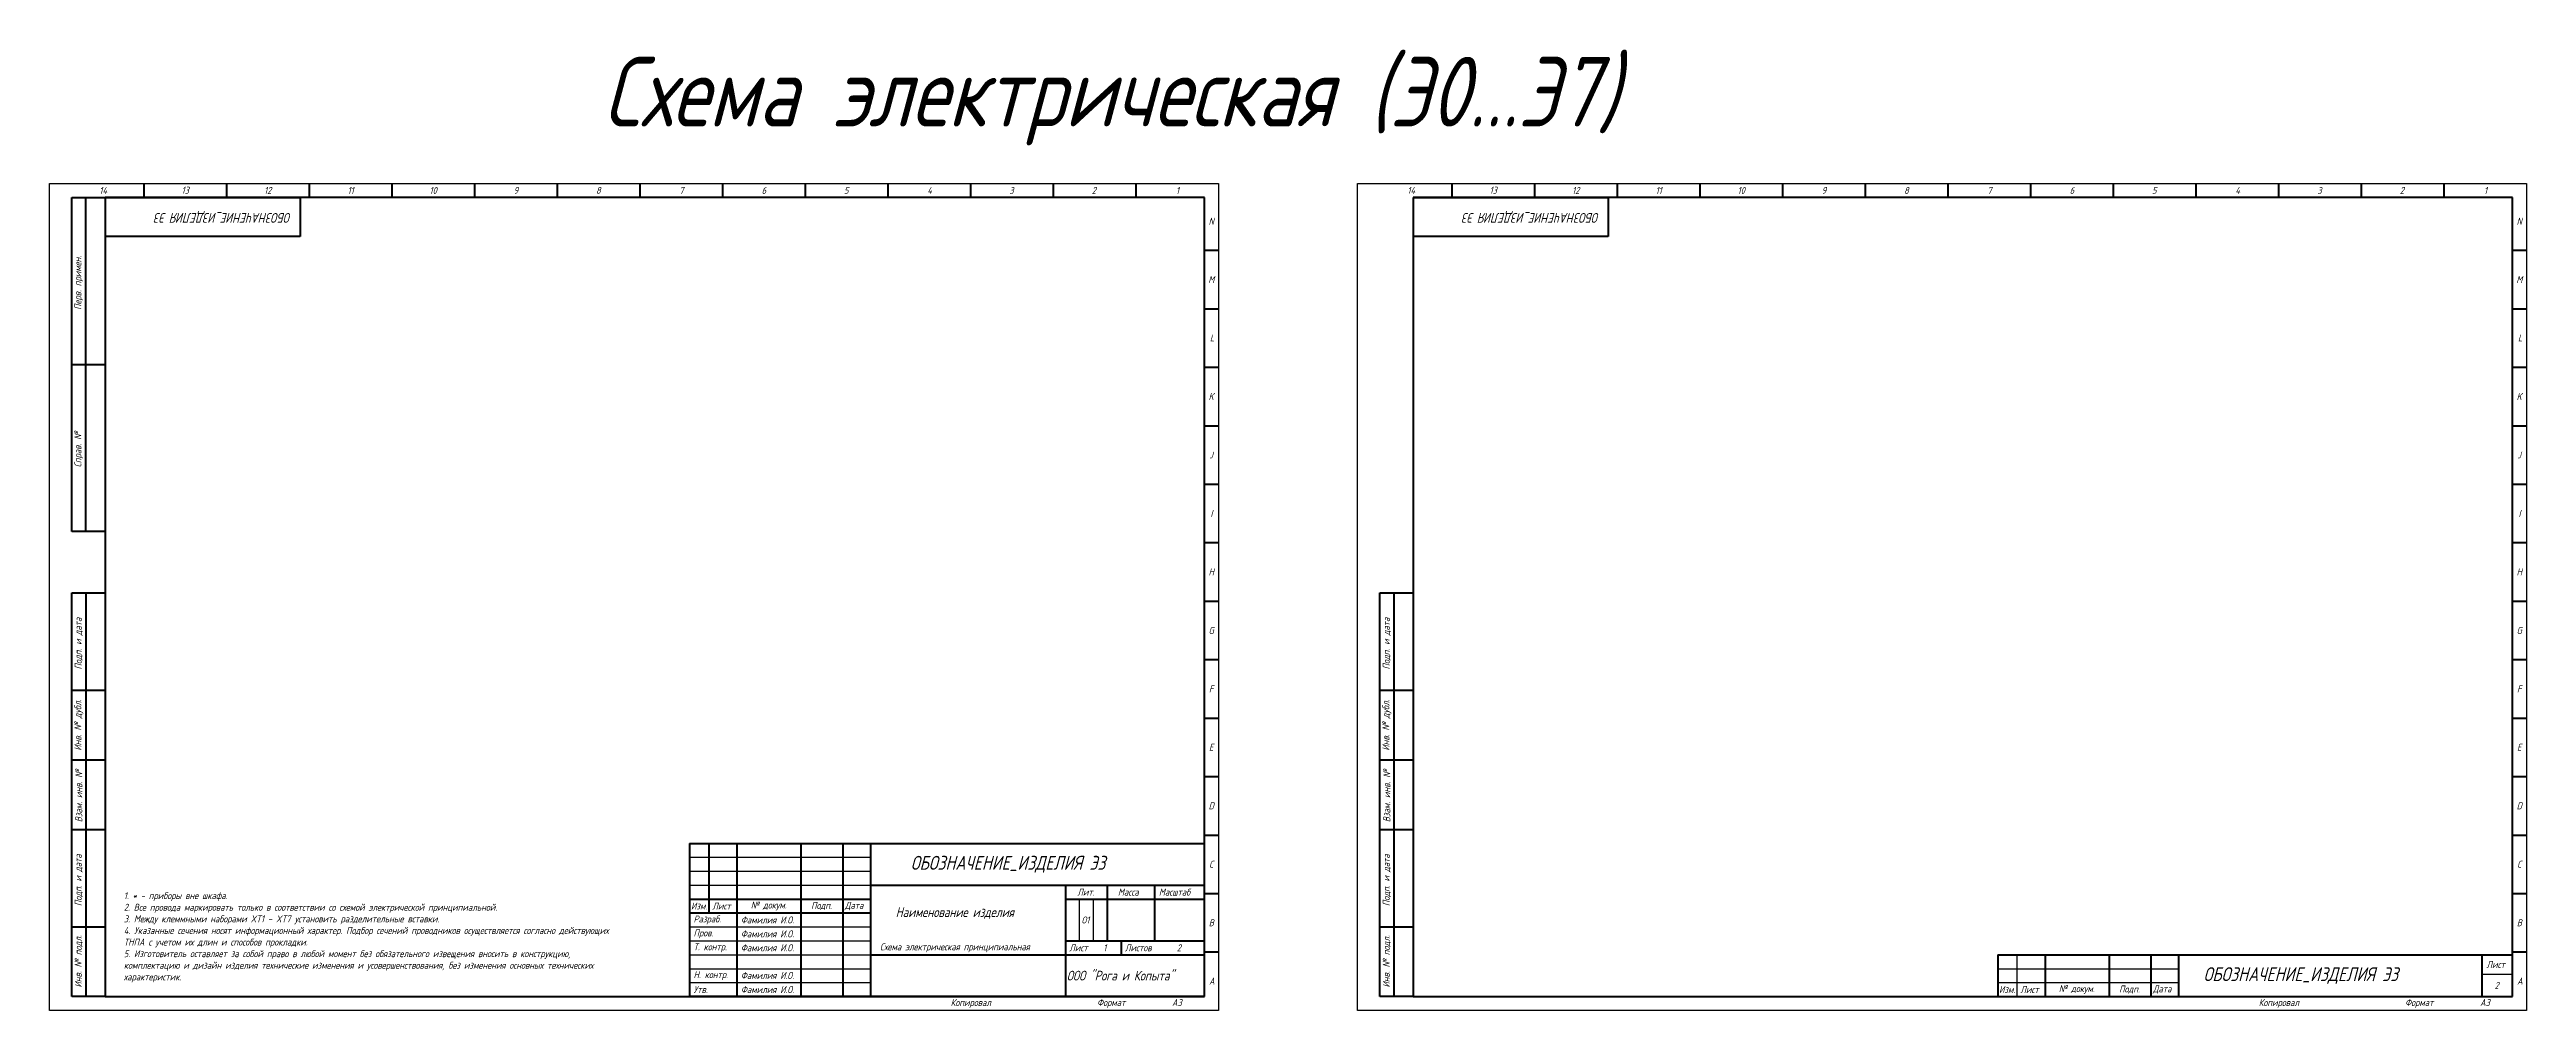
# Model space of a CAD drawing. Header units: millimetres. Extents: x -1 to 889, y -897 to 420.
# Drawn here: x -1 to 889, y -500 to -155 of the extents above; entities that cross this region are included whole.
import ezdxf

# ---------------------------------------------------------------- set-up
doc = ezdxf.new("R2010")
doc.units = ezdxf.units.MM
doc.styles.add('ГОСТ 2.304', font='CS_Gost2304.shx')

msp = doc.modelspace()

# ---------------------------------------------------------------- texts
at = {"style": 'ГОСТ 2.304'}
for s, insert, char_height, width, attachment_point in [('\\pi198.82;{\\Q15;Схема электрическая (Э0...Э7)}', (-0.52, -173.12), 25, 890, 4), ('\\pi14.455;{\\Q15;ОБОЗНАЧЕНИЕ_ИЗДЕЛИЯ Э3}', (294.48, -447.2), 5, 120, 4), ('{\\Q15;1. * - приборы вне шкафа.\\P2. Все провода маркировать только в соответствии со схемой электрической принципиальной.\\P3. Между клеммными наборами XT1 - XT7 установить разделительные вставки.\\P4. Указанные сечения носят информационный характер. Подбор сечений проводников осуществляется согласно действующих ТНПА с учетом их длин и способов прокладки.\\P5. Изготовитель оставляет за собой право в любой момент без обязательного извещения вносить в конструкцию, комплектацию и дизайн изделия технические изменения и усовершенствования, без изменения основных технических характеристик.}', (26.17, -457.23), 2.5, 162.4875, 1), ('\\pi9.0343;{\\Q15;Наименование изделия}', (294.48, -464.7), 3.5, 70, 4), ('{\\Q15; Фамилия И.О.}', (246.48, -467.2), 2.5, 23, 4), ('{\\Q15; Фамилия И.О.}', (246.48, -472.2), 2.5, 23, 4), ('\\pi0.82131;{\\Q15;О1}', (369.48, -467.2), 2.5, 5, 4), ('{\\Q15; Фамилия И.О.}', (246.48, -477.2), 2.5, 23, 4), ('\\pi3.3922;{\\Q15;Схема электрическая принципиальная}', (294.48, -477.2), 2.5, 70, 4), ('\\pi8.0558;{\\Q15;2}', (396.48, -477.2), 2.5, 18, 4), ('{\\Q15; Фамилия И.О.}', (246.48, -487.13), 2.5, 23, 4), ('\\pi0.51234;{\\Q15;ООО "Рога и Копыта"}', (364.48, -487.2), 3.5, 50, 4), ('\\pi8.9551;{\\Q15;ОБОЗНАЧЕНИЕ_ИЗДЕЛИЯ Э3}', (764.48, -487.2), 5, 109, 4), ('\\pi4.5558;{\\Q15;2}', (873.48, -490.7), 2.5, 11, 4), ('{\\Q15; Фамилия И.О.}', (246.48, -492.2), 2.5, 23, 4)]:
    msp.add_mtext(s, dxfattribs=dict(at, insert=insert, char_height=char_height, width=width, attachment_point=attachment_point))
at = {"char_height": 3.5, "width": 70, "attachment_point": 4, "rotation": 180, "style": 'ГОСТ 2.304'}
for insert in [(89.48, -214.7), (559.48, -214.7)]:
    msp.add_mtext('\\pi3.1186;{\\Q15;ОБОЗНАЧЕНИЕ_ИЗДЕЛИЯ Э3}', dxfattribs=dict(at, insert=insert))

# ---------------------------------------------------------------- blocks, each defined once
blk = doc.blocks.new('Э3 (первый лист)')
at = {"linetype": 'Continuous', "lineweight": 25, "ltscale": 0.25, "flags": 128}
for points in [[(0, 297), (420, 297)], [(0, 0), (0, 297)], [(420, 297), (420, 0)], [(230, 55), (295, 55)], [(230, 50), (295, 50)], [(230, 45), (295, 45)], [(370, 40), (370, 25)], [(375, 40), (375, 25)], [(230, 30), (295, 30)], [(230, 25), (295, 25)], [(230, 20), (295, 20)], [(230, 15), (295, 15)], [(230, 10), (295, 10)], [(420, 0), (0, 0)]]:
    blk.add_lwpolyline(points, dxfattribs=at)
at = {"linetype": 'Continuous', "lineweight": 50, "ltscale": 0.5, "flags": 128}
for points in [[(33.9, 297), (33.9, 292)], [(63.6, 297), (63.6, 292)], [(93.3, 297), (93.3, 292)], [(123, 297), (123, 292)], [(152.7, 297), (152.7, 292)], [(182.4, 297), (182.4, 292)], [(212.1, 297), (212.1, 292)], [(241.8, 297), (241.8, 292)], [(271.5, 297), (271.5, 292)], [(301.2, 297), (301.2, 292)], [(330.9, 297), (330.9, 292)], [(360.6, 297), (360.6, 292)], [(390.3, 297), (390.3, 292)], [(8, 292), (20, 292)], [(8, 172), (8, 292)], [(13, 172), (13, 292)], [(20, 292), (90, 292)], [(20, 292), (20, 5)], [(415, 292), (20, 292)], [(90, 292), (90, 278)], [(415, 5), (415, 292)], [(90, 278), (20, 278)], [(415.01, 273), (420, 273)], [(415.01, 252), (420, 252)], [(8, 232), (20, 232)], [(415, 231), (420, 231)], [(415, 210), (420, 210)], [(415, 189), (420, 189)], [(20, 172), (8, 172)], [(415, 168), (420, 168)], [(8, 150), (20, 150)], [(8, 5), (8, 150)], [(13, 150), (13, 5)], [(415, 147), (420, 147)], [(415, 126), (420, 126)], [(8, 115), (13, 115)], [(13, 115), (20, 115)], [(415, 105), (420, 105)], [(8, 90), (13, 90)], [(13, 90), (20, 90)], [(415, 84), (420, 84)], [(8, 65), (13, 65)], [(13, 65), (20, 65)], [(415, 63), (420, 63)], [(230, 60), (230, 5)], [(230, 60), (415, 60)], [(247, 60), (247, 5)], [(270, 60), (270, 5)], [(285, 60), (285, 5)], [(295, 60), (295, 5)], [(415, 5), (415, 60)], [(295, 45), (415, 45)], [(365, 45), (365, 5)], [(380, 45), (380, 25)], [(397, 45), (397, 25)], [(230, 40), (295, 40)], [(365, 40), (415, 40)], [(415, 42), (420, 42)], [(8, 30), (13, 30)], [(13, 30), (20, 30)], [(230, 35), (295, 35)], [(295, 20), (365, 20)], [(365, 25), (415, 25)], [(365, 20), (415, 20)], [(385, 25), (385, 20)], [(415, 21), (420, 21)], [(20, 5), (8, 5)], [(20, 5), (415, 5)], [(415, 5), (230, 5)]]:
    blk.add_lwpolyline(points, dxfattribs=at)
at = {"linetype": 'Continuous', "lineweight": 50, "ltscale": 0.25, "flags": 128}
blk.add_lwpolyline([(237, 35), (237, 60)], dxfattribs=at)
at = {"char_height": 2.5, "attachment_point": 4, "style": 'ГОСТ 2.304'}
for s, insert, width in [('\\pi13.705;{\\Q15;14}', (4.2, 294.5), 29.7), ('\\pi13.548;{\\Q15;13}', (33.9, 294.57), 29.7), ('\\pi13.501;{\\Q15;12}', (63.6, 294.5), 29.7), ('\\pi13.798;{\\Q15;11}', (93.3, 294.5), 29.7), ('\\pi13.548;{\\Q15;10}', (123, 294.5), 29.7), ('\\pi14.078;{\\Q15;9}', (152.7, 294.5), 29.7), ('\\pi13.953;{\\Q15;8}', (182.4, 294.5), 29.7), ('\\pi14.203;{\\Q15;7}', (212.1, 294.5), 29.7), ('\\pi14.078;{\\Q15;6}', (241.8, 294.5), 29.7), ('\\pi13.953;{\\Q15;5}', (271.5, 294.5), 29.7), ('\\pi14.194;{\\Q15;4}', (301.2, 294.5), 29.7), ('\\pi13.953;{\\Q15;3}', (330.9, 294.5), 29.7), ('\\pi13.906;{\\Q15;2}', (360.6, 294.5), 29.7), ('\\pi14.454;{\\Q15;1}', (390.3, 294.5), 29.7), ('\\pi1.4776;{\\Q15;N}', (415, 283.46), 5), ('\\pi1.3492;{\\Q15;M}', (415.01, 262.5), 4.9934), ('\\pi1.9375;{\\Q15;L}', (415, 241.5), 5), ('\\pi1.4776;{\\Q15;K}', (415, 220.5), 5), ('\\pi1.7276;{\\Q15;J}', (415, 199.5), 5), ('\\pi2.1684;{\\Q15;I}', (414.99, 178.5), 5.0066), ('\\pi1.4776;{\\Q15;H}', (415, 157.5), 5), ('\\pi1.4792;{\\Q15;G}', (415, 136.5), 5), ('\\pi1.6026;{\\Q15;F}', (415, 115.5), 5), ('\\pi1.6026;{\\Q15;E}', (415, 94.5), 5), ('\\pi1.4794;{\\Q15;D}', (415, 73.5), 5), ('\\pi1.6042;{\\Q15;C}', (415, 52.5), 5), ('\\pi0.48325;{\\Q15;Изм.}', (230, 37.5), 7), ('\\pi1.1415;{\\Q15;Лист}', (237, 37.5), 10), ('\\pi4.9688;{\\Q15;№ докум.}', (247, 37.5), 23), ('\\pi3.6395;{\\Q15;Подп.}', (270, 37.5), 15), ('\\pi0.79455;{\\Q15;Дата}', (285, 37.5), 10), ('\\pi4.2958;{\\Q15;Лит.}', (365, 42.5), 15), ('\\pi3.8905;{\\Q15;Масса}', (380, 42.5), 17), ('\\pi1.6026;{\\Q15;Масштаб}', (397, 42.5), 18), ('{\\Q15; Разраб.}', (230, 32.5), 17.1073), ('{\\Q15; Пров.}', (230, 27.5), 17), ('\\pi1.5401;{\\Q15;B}', (415, 31.5), 5), ('{\\Q15; Т. контр.}', (230, 22.5), 17), ('{\\Q15; Лист    1}', (365, 22.5), 20), ('{\\Q15; Листов}', (385, 22.5), 30), ('{\\Q15; Н. контр.}', (230, 12.5), 17), ('\\pi1.625;{\\Q15;A}', (415, 10.5), 5), ('{\\Q15; Утв.}', (230, 7.5), 17), ('{\\Q15;Копировал}', (323.79, 2.5), 41.2143), ('{\\Q15;Формат            А3}', (376.39, 2.5), 38.6068)]:
    blk.add_mtext(s, dxfattribs=dict(at, insert=insert, width=width))
at = {"char_height": 2.5, "attachment_point": 4, "rotation": 90, "style": 'ГОСТ 2.304'}
for s, insert, width in [('\\pi19.577;{\\Q15;Перв. примен.}', (10.5, 232), 60), ('\\pi23.058;{\\Q15;Справ. №}', (10.5, 172), 60), ('\\pi7.453;{\\Q15;Подп. и дата}', (10.5, 115), 35), ('\\pi3.2958;{\\Q15;Инв. № дубл.}', (10.5, 90), 25), ('\\pi2.5881;{\\Q15;Взам. инв. №}', (10.5, 65), 25), ('\\pi7.453;{\\Q15;Подп. и дата}', (10.5, 30), 35), ('\\pi3.2333;{\\Q15;Инв. № подл.}', (10.5, 5), 25)]:
    blk.add_mtext(s, dxfattribs=dict(at, insert=insert, width=width))
blk = doc.blocks.new('Э3 (последующие листы)')
at = {"linetype": 'Continuous', "lineweight": 25, "ltscale": 0.25, "flags": 128}
for points in [[(0, 297), (420, 297)], [(0, 0), (0, 297)], [(420, 297), (420, 0)], [(237, 5), (237, 20)], [(230, 15), (295, 15)], [(230, 10), (295, 10)], [(404, 13), (415, 13)], [(420, 0), (0, 0)]]:
    blk.add_lwpolyline(points, dxfattribs=at)
at = {"linetype": 'Continuous', "lineweight": 50, "ltscale": 0.5, "flags": 128}
for points in [[(33.9, 297), (33.9, 292)], [(63.6, 297), (63.6, 292)], [(93.3, 297), (93.3, 292)], [(123, 297), (123, 292)], [(152.7, 297), (152.7, 292)], [(182.4, 297), (182.4, 292)], [(212.1, 297), (212.1, 292)], [(241.8, 297), (241.8, 292)], [(271.5, 297), (271.5, 292)], [(301.2, 297), (301.2, 292)], [(330.9, 297), (330.9, 292)], [(360.6, 297), (360.6, 292)], [(390.3, 297), (390.3, 292)], [(20, 292), (90, 292)], [(20, 292), (20, 5)], [(415, 292), (20, 292)], [(90, 292), (90, 278)], [(415, 5), (415, 292)], [(90, 278), (20, 278)], [(415.01, 273), (420, 273)], [(415.01, 252), (420, 252)], [(415, 231), (420, 231)], [(415, 210), (420, 210)], [(415, 189), (420, 189)], [(415, 168), (420, 168)], [(8, 150), (20, 150)], [(8, 5), (8, 150)], [(13, 150), (13, 5)], [(415, 147), (420, 147)], [(415, 126), (420, 126)], [(8, 115), (13, 115)], [(13, 115), (20, 115)], [(415, 105), (420, 105)], [(8, 90), (13, 90)], [(13, 90), (20, 90)], [(415, 84), (420, 84)], [(8, 65), (13, 65)], [(13, 65), (20, 65)], [(415, 63), (420, 63)], [(415, 42), (420, 42)], [(8, 30), (13, 30)], [(13, 30), (20, 30)], [(230, 20), (230, 5)], [(230, 20), (415, 20)], [(247, 20), (247, 5)], [(270, 20), (270, 5)], [(285, 20), (285, 5)], [(295, 20), (295, 5)], [(404, 20), (404, 5)], [(415, 21), (420, 21)], [(415, 5), (415, 20)], [(20, 5), (8, 5)], [(20, 5), (415, 5)], [(230, 5), (415, 5)]]:
    blk.add_lwpolyline(points, dxfattribs=at)
at = {"char_height": 2.5, "attachment_point": 4, "style": 'ГОСТ 2.304'}
for s, insert, width in [('\\pi13.705;{\\Q15;14}', (4.2, 294.5), 29.7), ('\\pi13.548;{\\Q15;13}', (33.9, 294.57), 29.7), ('\\pi13.501;{\\Q15;12}', (63.6, 294.5), 29.7), ('\\pi13.798;{\\Q15;11}', (93.3, 294.5), 29.7), ('\\pi13.548;{\\Q15;10}', (123, 294.5), 29.7), ('\\pi14.078;{\\Q15;9}', (152.7, 294.5), 29.7), ('\\pi13.953;{\\Q15;8}', (182.4, 294.5), 29.7), ('\\pi14.203;{\\Q15;7}', (212.1, 294.5), 29.7), ('\\pi14.078;{\\Q15;6}', (241.8, 294.5), 29.7), ('\\pi13.953;{\\Q15;5}', (271.5, 294.5), 29.7), ('\\pi14.194;{\\Q15;4}', (301.2, 294.5), 29.7), ('\\pi13.953;{\\Q15;3}', (330.9, 294.5), 29.7), ('\\pi13.906;{\\Q15;2}', (360.6, 294.5), 29.7), ('\\pi14.454;{\\Q15;1}', (390.3, 294.5), 29.7), ('\\pi1.4776;{\\Q15;N}', (415, 283.46), 5), ('\\pi1.3492;{\\Q15;M}', (415.01, 262.5), 4.9934), ('\\pi1.9375;{\\Q15;L}', (415, 241.5), 5), ('\\pi1.4776;{\\Q15;K}', (415, 220.5), 5), ('\\pi1.7276;{\\Q15;J}', (415, 199.5), 5), ('\\pi2.1684;{\\Q15;I}', (414.99, 178.5), 5.0066), ('\\pi1.4776;{\\Q15;H}', (415, 157.5), 5), ('\\pi1.4792;{\\Q15;G}', (415, 136.5), 5), ('\\pi1.6026;{\\Q15;F}', (415, 115.5), 5), ('\\pi1.6026;{\\Q15;E}', (415, 94.5), 5), ('\\pi1.4794;{\\Q15;D}', (415, 73.5), 5), ('\\pi1.6042;{\\Q15;C}', (415, 52.5), 5), ('\\pi1.5401;{\\Q15;B}', (415, 31.5), 5), ('\\pi4.9688;{\\Q15;№ докум.}', (247, 7.5), 23), ('\\pi3.6395;{\\Q15;Подп.}', (270, 7.5), 15), ('\\pi0.79455;{\\Q15;Дата}', (285, 7.5), 10), ('\\pi1.6415;{\\Q15;Лист}', (404, 16.5), 11), ('\\pi1.625;{\\Q15;A}', (415, 10.5), 5), ('\\pi0.48325;{\\Q15;Изм.}', (230, 7.5), 7), ('\\pi1.1415;{\\Q15;Лист}', (237, 7.5), 10), ('{\\Q15;Копировал}', (323.79, 2.5), 41.2143), ('{\\Q15;Формат            А3}', (376.39, 2.5), 38.6068)]:
    blk.add_mtext(s, dxfattribs=dict(at, insert=insert, width=width))
at = {"char_height": 2.5, "attachment_point": 4, "rotation": 90, "style": 'ГОСТ 2.304'}
for s, insert, width in [('\\pi7.453;{\\Q15;Подп. и дата}', (10.5, 115), 35), ('\\pi3.2958;{\\Q15;Инв. № дубл.}', (10.5, 90), 25), ('\\pi2.5881;{\\Q15;Взам. инв. №}', (10.5, 65), 25), ('\\pi7.453;{\\Q15;Подп. и дата}', (10.5, 30), 35), ('\\pi3.2333;{\\Q15;Инв. № подл.}', (10.5, 5), 25)]:
    blk.add_mtext(s, dxfattribs=dict(at, insert=insert, width=width))

# ---------------------------------------------------------------- block references
for name, p in [('Э3 (первый лист)', (-0.52, -499.7)), ('Э3 (последующие листы)', (469.48, -499.7))]:
    msp.add_blockref(name, p)

msp.set_redraw_order([(e.dxf.handle, doc.entitydb.next_handle()) for e in msp.query("TEXT MTEXT ATTDEF DIMENSION ARC_DIMENSION")])  # texts and dimensions are drawn at this point

doc.saveas('drawing.dxf')
